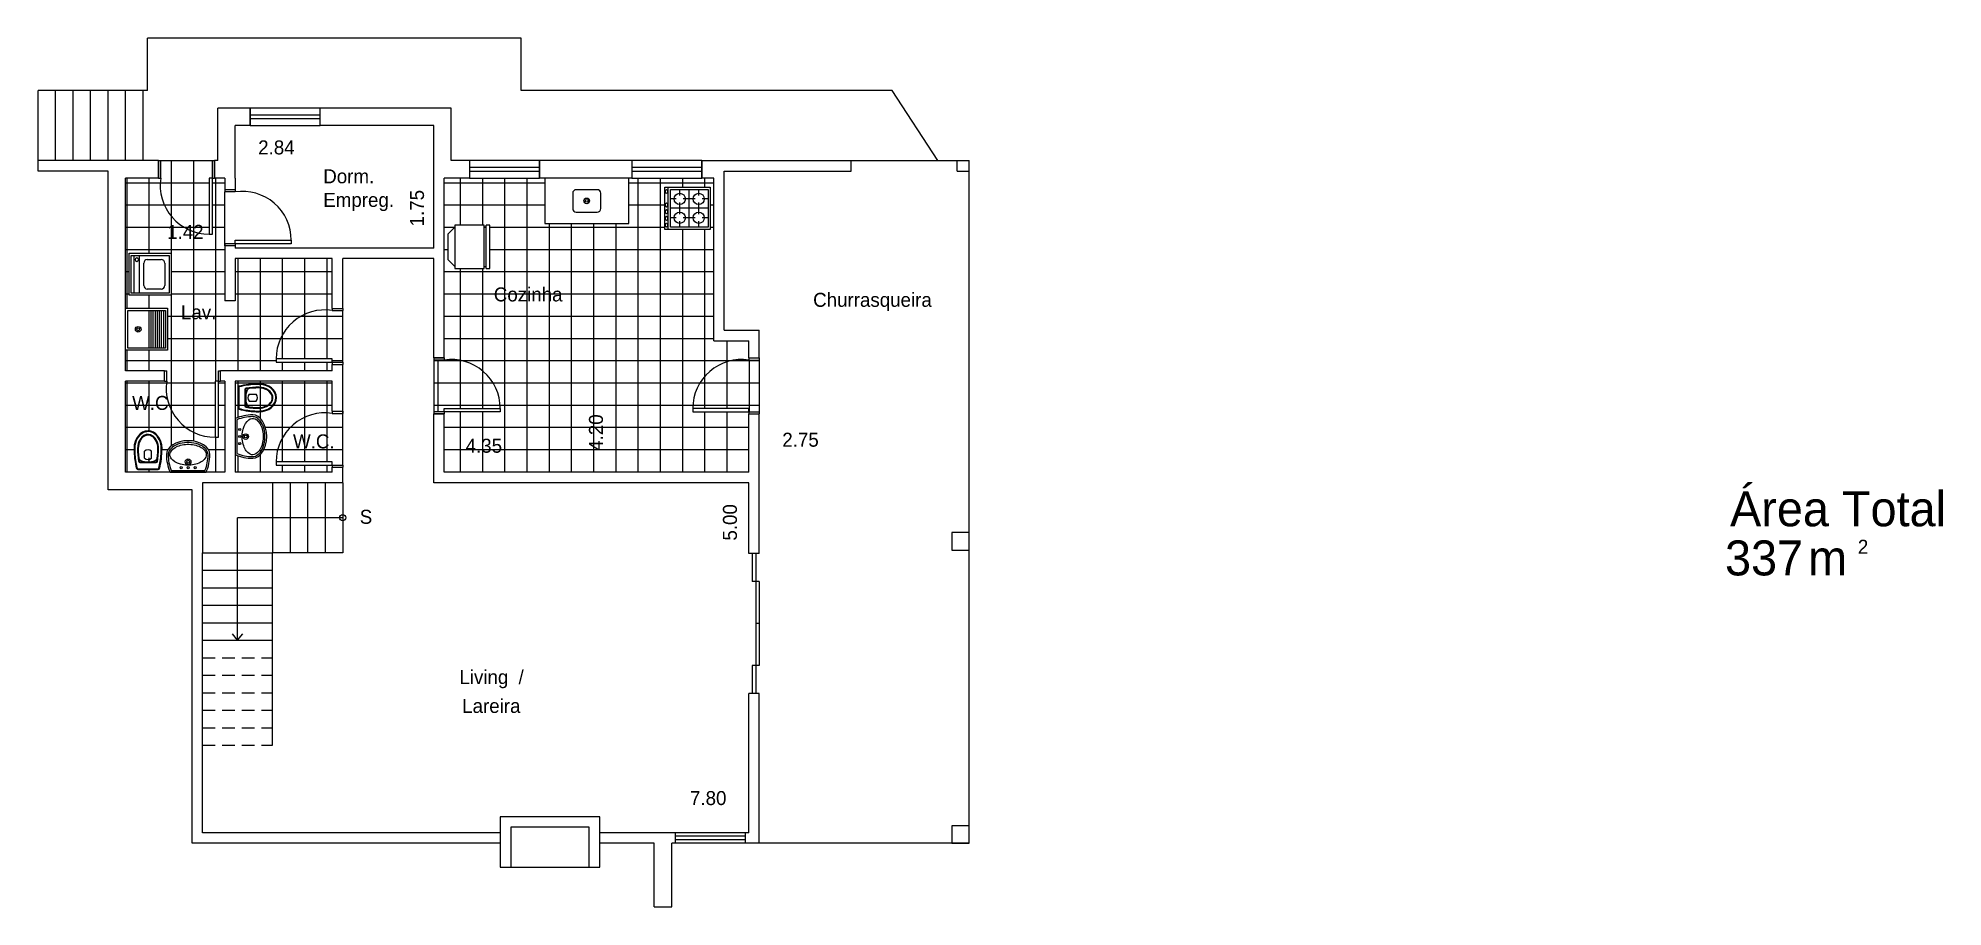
# Model space of a CAD drawing. Extents: x 3.5 to 37.8, y 0.9 to 50.5.
# Drawn here: x 10.63 to 37.84, y 0.91 to 13.32 of the extents above; entities that cross this region are included whole.
import ezdxf

# ---------------------------------------------------------------- set-up
doc = ezdxf.new("R2010")
doc.units = 0
doc.linetypes.add('ACAD_ISO02W100', pattern=[15, 12, -3])
doc.layers.get('0').update_dxf_attribs({"linetype": 'CONTINUOUS'})
doc.layers.get('DEFPOINTS').update_dxf_attribs({"linetype": 'CONTINUOUS'})
for name, color, linetype in [('BLOCO', 5, 'CONTINUOUS'), ('BLOCOS', 5, 'CONTINUOUS'), ('CINZA', 8, 'CONTINUOUS'), ('HACHURA', 1, 'CONTINUOUS'), ('PAREDE', 7, 'CONTINUOUS'), ('PONTILHADO', 8, 'ACAD_ISO02W100')]:
    doc.layers.add(name, color=color, linetype=linetype)
doc.styles.add('PADRÃO', font='', dxfattribs={"height": 0.2})
doc.styles.get('PADRÃO').set_extended_font_data('AvantGarde Bk BT')
doc.dimstyles.new('PADRÃOS', dxfattribs={"dimtxt": 0.15, "dimasz": 0.1, "dimexe": 1.25, "dimexo": 0.625, "dimgap": 0.1, "dimtad": 0, "dimjust": 1, "dimzin": 1, "dimdsep": 46, "dimtxsty": 'PADRÃO', "dimcen": 2.5, "dimse1": 1, "dimse2": 1, "dimsd1": 1, "dimsd2": 1, "dimclrt": 1, "dimadec": 0, "dimazin": 0, "dimtfac": 1, "dimtdec": 4, "dimtmove": 0, "dimatfit": 3, "dimfxl": 1, "dimtolj": 1, "dimtzin": 0, "dimarcsym": 0})
pattern_1 = [(0, (-127.4796203888579, -120.5127404363154), (0, 0.3175), []), (90, (-127.4796203888579, -120.5127404363154), (-0.3175, 1.944062586693024e-17), [])]

msp = doc.modelspace()

# ---------------------------------------------------------------- texts
at = {"layer": 'HACHURA', "ltscale": 0.015, "style": 'PADRÃO'}
for s, p in [('Dorm.', (14.70607592898752, 11.24188522543797)), ('Empreg.', (14.70607592898752, 10.90465995071266)), ('Cozinha', (17.14170753391996, 9.554870797021763)), ('Churrasqueira', (21.70260481702663, 9.477706201743345)), ('Lav.', (12.67368570629885, 9.29985697274465)), ('W.C.', (11.97581167010266, 8.0051715588436)), ('W.C.', (14.27394791598768, 7.455910973680162)), ('S', (15.22711320573866, 6.378665368071225)), ('Living', (16.65065256277371, 4.089862057691406)), ('/', (17.49526665291582, 4.089862057691406)), ('Lareira', (16.68993692759189, 3.677916662766052))]:
    msp.add_text(s, height=0.2, dxfattribs=at).set_placement(p)

# ---------------------------------------------------------------- blocks, each defined once
blk = doc.blocks.new('J1')
at = {"layer": 'BLOCO'}
for p, q in [((0, 0.25), (0, 0)), ((1, 0.25), (0, 0.25)), ((1, 0.1500000000000057), (0, 0.1500000000000057)), ((0, 0.09999999999999432), (1, 0.09999999999999432)), ((0, 0), (1, 0)), ((1, 0), (1, 0.25))]:
    blk.add_line(p, q, dxfattribs=at)
blk = doc.blocks.new('P80E25')
at = {"layer": 'BLOCO', "ltscale": 0.015}
for p, q in [((0.03000000000000114, 0.25), (0, 0.25)), ((0, 0.25), (0, 0)), ((0.8000000000000114, 2.842170943040401e-14), (0, 0)), ((0.03000000000000114, 0.25), (0.03000000000000114, 0)), ((0.8000000000000114, 0.2500000000000284), (0.7700000000000102, 0.2500000000000284)), ((0.7700000000000102, 0.25), (0.7700000000000102, 2.842170943040401e-14)), ((0.8000000000000114, 0.25), (0.8000000000000114, 2.842170943040401e-14))]:
    blk.add_line(p, q, dxfattribs=at)
at = {"layer": 'BLOCO'}
blk.add_lwpolyline([(0.03000000000000114, 0.25), (0.0800000000000125, 0.25), (0.0800000000000125, 1.050000000000011), (0.03000000000000114, 1.050000000000011)], close=True, dxfattribs=at)
at = {"layer": 'BLOCO', "ltscale": 0.015}
blk.add_arc((0.0800000000000125, 0.3524375000000077), 0.6975625000000036, 351.555539587714, 90.00000000000041, dxfattribs=at)
blk = doc.blocks.new('P80D15')
at = {"layer": 'BLOCO', "ltscale": 0.015}
for p, q in [((0, 0.1500000000000057), (0, 0)), ((0, 0.1500000000000341), (0.03000000000000114, 0.1500000000000341)), ((0, 2.842170943040401e-14), (0.03000000000000114, 0)), ((0.03000000000000114, 0.1500000000000057), (0.03000000000000114, 0)), ((0.7700000000000102, 0.1500000000000057), (0.7700000000000102, 0)), ((0.7700000000000102, 0.1500000000000057), (0.8000000000000114, 0.1500000000000057)), ((0.7699999999999818, 0), (0.8000000000000114, 0)), ((0.8000000000000114, 0.1500000000000057), (0.8000000000000114, 0))]:
    blk.add_line(p, q, dxfattribs=at)
at = {"layer": 'BLOCO'}
blk.add_lwpolyline([(0.7700000000000102, 0.1500000000000057), (0.7199999999999989, 0.1500000000000057), (0.7199999999999989, 0.950000000000017), (0.7700000000000102, 0.950000000000017)], close=True, dxfattribs=at)
at = {"layer": 'BLOCO', "ltscale": 0.015}
blk.add_arc((0.7199999999999989, 0.2524375000000134), 0.6975625000000036, 89.99999999999959, 188.444460412286, dxfattribs=at)
blk = doc.blocks.new('P80E15')
at = {"layer": 'BLOCO', "ltscale": 0.015}
for p, q in [((0.03000000000000114, 0.1500000000000057), (0, 0.1500000000000057)), ((0, 0.1500000000000057), (0, 0)), ((0.03000000000000114, 2.842170943040401e-14), (0, 0)), ((0.03000000000000114, 0.1500000000000057), (0.03000000000000114, 0)), ((0.8000000000000114, 0.1500000000000341), (0.7700000000000102, 0.1500000000000341)), ((0.7700000000000102, 0.1500000000000057), (0.7700000000000102, 0)), ((0.8000000000000114, 2.842170943040401e-14), (0.7700000000000102, 5.684341886080801e-14)), ((0.8000000000000114, 0.1500000000000057), (0.8000000000000114, 0))]:
    blk.add_line(p, q, dxfattribs=at)
at = {"layer": 'BLOCO'}
blk.add_lwpolyline([(0.03000000000000114, 0.1500000000000057), (0.0800000000000125, 0.1500000000000057), (0.0800000000000125, 0.950000000000017), (0.03000000000000114, 0.950000000000017)], close=True, dxfattribs=at)
at = {"layer": 'BLOCO', "ltscale": 0.015}
blk.add_arc((0.0800000000000125, 0.2524375000000134), 0.6975625000000036, 351.555539587714, 90.00000000000041, dxfattribs=at)
blk = doc.blocks.new('VASOSAN')
at = {"layer": 'BLOCOS'}
for p, q in [((-0.04999870165021036, 0.1999637913173729), (-0.04999870165021036, 0.300036208682684)), ((0.05000129834978395, 0.2000000000000171), (0.05000129834978395, 0.3000000000000398)), ((-0.1449592708755176, 0.04000000000002046), (0.1449618675667352, 0.04000000000002046)), ((-0.144958964094414, 0.05000000000001137), (0.144958964094414, 0.05000000000001137)), ((-0.1156907586723577, 0.1400000000000148), (0.1156608751354042, 0.1400000000000148)), ((-0.1156899891503542, 0.1500000000000057), (0.1156563640565906, 0.1500000000000057))]:
    blk.add_line(p, q, dxfattribs=at)
for centre, radius, start, end in [((-1.681254687468936e-05, 0.2500000000000284), 0.07072348561596478, 44.98962509969003, 134.9688828081831), ((-0.1449592708755176, 0.06000000000784667), 0.02, 195.5363314444965, 269.9999999879495), ((-0.1449589640944282, 0.0600000000000307), 0.01, 195.5346797106506, 270), ((-0.1156907586724003, 0.1599999999999966), 0.02, 189.3867869031125, 270.0000000001221), ((-0.1156899891503826, 0.1599999999999113), 0.01, 189.3843767903272, 270.0000000002443), ((-1.681254687468936e-05, 0.2500000000000284), 0.07072348561596478, 225.0311171918169, 315.01037490031), ((0.1156563640566048, 0.1599999999999397), 0.01, 269.9999999999185, 350.5758748885445), ((0.1156608751354185, 0.1600000000000534), 0.02, 269.9999999999593, 350.5771305827586), ((0.1449589640941156, 0.06000000000059913), 0.01, 270.0000000017912, 344.483103753554), ((0.1449618675666784, 0.06000000000008754), 0.02, 270.0000000001221, 344.463668535786)]:
    blk.add_arc(centre, radius, start, end, dxfattribs=at)
for centre, major_axis, ratio, start_param, end_param in [((1.298349786793551e-06, 0.3400000000000034), (0, 0.25), 0.8000000000000114, 4.71238898038469, 7.853981633974483), ((1.298349786793551e-06, 0.3400000000000034), (0, 0.5), 0.4000000000000057, 1.570796326794897, 2.178171401941273), ((1.298349786793551e-06, 0.3400000000000034), (0, 0.5), 0.4000000000000057, 4.10501390519934, 4.71238898038469), ((3.162615456631102e-06, 0.2000000000000171), (-0.1315416254084454, 0), 0.380107846735427, 0, 3.141592653589793)]:
    blk.add_ellipse(centre, major_axis=major_axis, ratio=ratio, start_param=start_param, end_param=end_param, dxfattribs=at)
for points, knots in [([(0.1900012983497845, 0.3400000000000034), (0.1900012983497845, 0.3848761319792686), (0.1797393390216371, 0.4296688513161939), (0.1275724019719462, 0.5345347987748141), (0.06728061332151469, 0.5774883381547511), (-0.05557463358574921, 0.5822833263597715), (-0.1176873313140447, 0.5442092108278018), (-0.1772271428546759, 0.4396819034496957), (-0.1899987016502109, 0.3899119131999385), (-0.1899987016502109, 0.3400000000000034)], [4.71238898038469, 4.71238898038469, 4.71238898038469, 4.71238898038469, 5.268704666077937, 5.268704666077937, 6.251971787216637, 6.251971787216637, 7.235238908355337, 7.235238908355337, 7.853981633974483, 7.853981633974483, 7.853981633974483, 7.853981633974483]), ([(-0.1899987016502109, 0.3400000000000034), (-0.1899987016502109, 0.2628456380244302), (-0.1826597402104682, 0.1857481592563204), (-0.1646350625580055, 0.0962993025843275), (-0.1598779088782436, 0.07633152029333701), (-0.1545936493339752, 0.05732178411361133)], [1.570796326794897, 1.570796326794897, 1.570796326794897, 1.570796326794897, 2.037455774227855, 2.037455774227855, 2.178171373096618, 2.178171373096618, 2.178171373096618, 2.178171373096618]), ([(0.1500012983497925, 0.3400000000000034), (0.1500012983497925, 0.3788440209133057), (0.1410350669412708, 0.4175642631073231), (0.09785548235792874, 0.5046356523495774), (0.05186252916044509, 0.5365242863162791), (-0.035906470330346, 0.5428969122828846), (-0.08268716521656927, 0.5186239494114204), (-0.136675398657502, 0.4336095243094746), (-0.1499987016502189, 0.3869668551708401), (-0.1499987016502189, 0.3400000000000034)], [4.71238898038469, 4.71238898038469, 4.71238898038469, 4.71238898038469, 5.267303564860582, 5.267303564860582, 6.225165062483076, 6.225165062483076, 7.18302656010557, 7.18302656010557, 7.853981633974483, 7.853981633974483, 7.853981633974483, 7.853981633974483]), ([(0.1400012983497874, 0.3400000000000034), (0.1400012983497874, 0.3772837390730786), (0.1313244408788421, 0.4146147677288923), (0.08614040026922964, 0.5057958350239744), (0.03502463044166859, 0.5349710805647021), (-0.04931088296146413, 0.5246485128546965), (-0.08846614740087944, 0.4978919085569657), (-0.1301770436703151, 0.4186244413023701), (-0.139998701650228, 0.3793231752999873), (-0.139998701650228, 0.3400000000000034)], [4.71238898038469, 4.71238898038469, 4.71238898038469, 4.71238898038469, 5.266984672173268, 5.266984672173268, 6.376176055750425, 6.376176055750425, 7.268653195712185, 7.268653195712185, 7.853981633974483, 7.853981633974483, 7.853981633974483, 7.853981633974483]), ([(0.1255213970934932, 0.158362586435743), (0.1304959230626253, 0.1883329397418549), (0.1342856674288981, 0.2197754344096836), (0.1388984311594896, 0.280892952358073), (0.1400012983497874, 0.3104504303007616), (0.1400012983497874, 0.3400000000000034)], [4.319424209334854, 4.319424209334854, 4.319424209334854, 4.319424209334854, 4.526146784234752, 4.526146784234752, 4.71238898038469, 4.71238898038469, 4.71238898038469, 4.71238898038469]), ([(0.1353910129756457, 0.1567256052765629), (0.1406375926198677, 0.1883393074453181), (0.1445703338030171, 0.2215366219332111), (0.1489940345178695, 0.2833246268364178), (0.1500012983497925, 0.3116621455754114), (0.1500012983497925, 0.3400000000000034)], [4.319414935773391, 4.319414935773391, 4.319414935773391, 4.319414935773391, 4.53527739023095, 4.53527739023095, 4.71238898038469, 4.71238898038469, 4.71238898038469, 4.71238898038469]), ([(0.1545944801337669, 0.0573247746568768), (0.1714080019636555, 0.1178830224408784), (0.1827947395838834, 0.188231392050767), (0.1891612343353728, 0.2873542333339003), (0.1900012983497845, 0.3136769834079587), (0.1900012983497845, 0.3400000000000034)], [4.105016649121983, 4.105016649121983, 4.105016649121983, 4.105016649121983, 4.553177186481221, 4.553177186481221, 4.71238898038469, 4.71238898038469, 4.71238898038469, 4.71238898038469])]:
    blk.add_open_spline(points, degree=3, knots=knots, dxfattribs=at)
for points in [[(-0.1499987016502189, 0.3400000000000034), (-0.1499987016502189, 0.2771333061211863), (-0.1449377691834997, 0.2142947379843179), (-0.1354229546785177, 0.1567380311504962)], [(-0.1399987016502138, 0.3400000000000034), (-0.1399987016502138, 0.2776703725988909), (-0.1349701841103865, 0.2153313553609451), (-0.1255561557510418, 0.1583694305881238)]]:
    blk.add_open_spline(points, degree=3, dxfattribs=at)
blk = doc.blocks.new('LAVAT')
at = {"layer": 'BLOCOS'}
for p, q in [((-0.2573623180961135, 0), (0.2573623180960993, 0)), ((-0.2410322495695425, 0.02500000000000568), (0.2410322495695283, 0.02500000000000568))]:
    blk.add_line(p, q, dxfattribs=at)
for centre, radius in [((-0.09999999999999432, 0.06499999999999773), 0.015), ((-2.842170943040401e-14, 0.1500000000000057), 0.04), ((-2.842170943040401e-14, 0.1500000000000057), 0.02), ((0, 0.06499999999999773), 0.015), ((0.09999999999999432, 0.06499999999999773), 0.015)]:
    blk.add_circle(centre, radius, dxfattribs=at)
for centre, radius, start, end in [((0.3099999999999739, 0.25), 0.6200000000000045, 180, 203.779994731564), ((0.3099999999999739, 0.25), 0.5951987399818819, 180.0000000000055, 202.2113997706397), ((-0.3099999999999739, 0.25), 0.5951987399818819, 337.7886002293573, 359.9999999999946), ((-0.3099999999999739, 0.25), 0.6200000000000045, 336.2200052684331, 7.016477563892661e-15)]:
    blk.add_arc(centre, radius, start, end, dxfattribs=at)
blk.add_ellipse((-2.842170943040401e-14, 0.25), major_axis=(0.3100000000000023, 0), ratio=0.645161290322576, start_param=0, end_param=3.141592653589793, dxfattribs=at)
for points, knots in [([(0.2849999999999824, 0.2500000000000284), (0.2849999999999682, 0.300317964642403), (0.2452497040517159, 0.3541887687748044), (0.1008916727811169, 0.4227595909021034), (3.167234224576987e-05, 0.4339558931305021), (-0.1743068501371283, 0.3989778962069579), (-0.2442601782461509, 0.3532994974840165), (-0.2803506487652356, 0.2860131679577762), (-0.2851229441039038, 0.2679846562883483), (-0.285198739981908, 0.2499999999999716)], [0, 0, 0, 0, 0.9361481793933827, 0.9361481793933827, 1.872296358786765, 1.872296358786765, 2.808444538180148, 2.808444538180148, 3.13938546545754, 3.13938546545754, 3.13938546545754, 3.13938546545754]), ([(0.2599999999999625, 0.2500000000000284), (0.2599999999999625, 0.2784978981889878), (0.242078010852012, 0.3126567214920613), (0.1643569005752425, 0.3704649949829673), (0.1030052039381815, 0.3920693254798095), (-0.02877373062847255, 0.4037223597623836), (-0.0976825814684048, 0.3936467971219031), (-0.2034406750199054, 0.3477822861136133), (-0.2396263539294523, 0.3143366745038918), (-0.2661732608932681, 0.2526194074667387), (-0.2627272874450739, 0.2240541362115209), (-0.2158391141528142, 0.162032776211305), (-0.168127663237712, 0.1314918993692231), (-0.04805875393354597, 0.09792981637818343), (0.02266607553652022, 0.095757041570522), (0.1477154277714732, 0.1225128520000851), (0.2007272141554637, 0.1503951910720218), (0.2508407150234859, 0.2045307616155014), (0.2599999999999767, 0.2286312563089723), (0.2599999999999625, 0.2500000000000284)], [0, 0, 0, 0, 0.718091798041799, 0.718091798041799, 1.436183596083598, 1.436183596083598, 2.154275394125397, 2.154275394125397, 2.872367192167196, 2.872367192167196, 3.590458990208995, 3.590458990208995, 4.308550788250794, 4.308550788250794, 5.026642586292593, 5.026642586292593, 5.744734384334392, 5.744734384334392, 6.283185307179586, 6.283185307179586, 6.283185307179586, 6.283185307179586])]:
    blk.add_open_spline(points, degree=3, knots=knots, dxfattribs=at)
blk = doc.blocks.new('FOGÃO4B')
at = {"layer": 'BLOCOS'}
for p, q in [((-0.2999999999999972, 0.700000000000017), (0.2999999999999972, 0.700000000000017)), ((-0.2999999999999972, 0.05000000000001137), (-0.2999999999999829, 0.700000000000017)), ((-0.2999999999999972, 0.6500000000000057), (0.2999999999999972, 0.6500000000000057)), ((-0.2700000000000244, 0.620000000000033), (0.2700000000000102, 0.620000000000033)), ((-0.2699999999999818, 0.0800000000000125), (-0.2700000000000244, 0.620000000000033)), ((-0.1350000000000051, 0.5350000000000534), (-0.1350000000000193, 0.620000000000033)), ((2.842170943040401e-14, 0.0800000000000125), (-1.4210854715202e-14, 0.620000000000033)), ((0.1350000000000051, 0.5350000000000534), (0.1349999999999909, 0.620000000000033)), ((0.2700000000000102, 0.620000000000033), (0.269999999999996, 0.07999999999995566)), ((0.2999999999999972, 0.700000000000017), (0.2999999999999972, 0.05000000000001137)), ((-0.2700000000000244, 0.4850000000000421), (-0.1850000000000023, 0.4850000000000421)), ((-0.2700000000000244, 0.3500000000000512), (0.2700000000000102, 0.3500000000000512)), ((-0.1349999999999909, 0.2650000000000716), (-0.1350000000000051, 0.4350000000000307)), ((-0.08500000000000796, 0.4850000000000421), (0.08500000000000796, 0.4850000000000421)), ((0.1350000000000051, 0.2650000000000716), (0.1350000000000051, 0.4350000000000307)), ((0.1850000000000023, 0.4850000000000421), (0.2700000000000102, 0.4850000000000421)), ((0.2999999999999972, 0.05000000000001137), (-0.2999999999999972, 0.05000000000001137)), ((-0.2700000000000244, 0.2150000000000603), (-0.1850000000000023, 0.2150000000000603)), ((0.269999999999996, 0.07999999999995566), (-0.2699999999999818, 0.0800000000000125)), ((-0.1349999999999767, 0.0800000000000125), (-0.1349999999999767, 0.1650000000000489)), ((-0.08500000000000796, 0.2150000000000603), (0.08500000000000796, 0.2150000000000603)), ((0.1350000000000335, 0.0800000000000125), (0.1350000000000193, 0.1650000000000489)), ((0.1850000000000023, 0.2150000000000603), (0.2700000000000102, 0.2150000000000603))]:
    blk.add_line(p, q, dxfattribs=at)
for centre in [(-0.1350000000000051, 0.4850000000000421), (0.1350000000000051, 0.4850000000000421), (-0.1350000000000051, 0.2150000000000603), (0.1350000000000051, 0.2150000000000603)]:
    blk.add_circle(centre, 0.08, dxfattribs=at)
for centre in [(-0.2399999999999949, 0.6750000000000114), (-0.1439999999999912, 0.6750000000000114), (-0.04800000000000182, 0.6750000000000114), (0.04800000000000182, 0.6750000000000114), (0.2400000000000091, 0.6750000000000114)]:
    blk.add_ellipse(centre, major_axis=(-0.03000000000000114, 0), ratio=0.499999999999981, dxfattribs=at)
blk = doc.blocks.new('GELAD')
at = {"layer": 'BLOCOS'}
for p, q in [((0.3100000000000023, 0.6499999999999773), (-0.3100000000000023, 0.6499999999999773)), ((-0.3100000000000023, 0.6499999999999773), (-0.3100000000000023, 0.5999999999999659)), ((0.3100000000000023, 0.5999999999999659), (-0.3100000000000023, 0.5999999999999659)), ((0.3100000000000023, 0.5699999999999648), (-0.3100000000000023, 0.5699999999999648)), ((-0.3100000000000023, 0.5699999999999648), (-0.3100000000000023, 0.1499999999999773)), ((-0.2800000000000011, 0.5999999999999659), (-0.2799999999999869, 0.5699999999999932)), ((0.2800000000000153, 0.5699999999999932), (0.2800000000000011, 0.5999999999999659)), ((0.3100000000000165, 0.5999999999999659), (0.3100000000000023, 0.6499999999999773)), ((0.3100000000000023, 0.1499999999999773), (0.3100000000000165, 0.5699999999999648)), ((-0.3100000000000023, 0.1499999999999773), (0.3100000000000023, 0.1499999999999773)), ((-0.1800000000000068, 0.05000000000001137), (-0.2800000000000011, 0.1500000000000057)), ((-0.1800000000000068, 0.05000000000001137), (0.1800000000000068, 0.04999999999998295)), ((0.1800000000000068, 0.04999999999998295), (0.2800000000000011, 0.1499999999999773))]:
    blk.add_line(p, q, dxfattribs=at)
blk = doc.blocks.new('PIA')
at = {"layer": 'BLOCOS'}
blk.add_lwpolyline([(-0.6000000000000085, 0), (0.5999999999999943, 0), (0.5999999999999943, 0.6500000000000057), (-0.6000000000000085, 0.6500000000000057)], close=True, dxfattribs=at)
blk.add_lwpolyline([(-0.1500000000000199, 0.1649999999999352), (0.1500000000000057, 0.1649999999999636, 0.414213562373095), (0.2000000000000028, 0.214999999999975), (0.2000000000000028, 0.4349999999999454, 0.414213562373095), (0.1500000000000057, 0.4849999999999568), (-0.1500000000000057, 0.4849999999999852, 0.4142135623731188), (-0.2000000000000028, 0.4349999999999739), (-0.2000000000000171, 0.2149999999999466, 0.4142135623730711)], format="xyb", close=True, dxfattribs=at)
for radius in [0.04, 0.02]:
    blk.add_circle((0, 0.3249999999999886), radius, dxfattribs=at)
blk = doc.blocks.new('TANQUE')
at = {"layer": 'BLOCOS'}
for p, q in [((-0.2999999999999972, 0.5999999999999943), (0.2999999999999972, 0.5999999999999943)), ((-0.2999999999999972, 0), (-0.2999999999999972, 0.5999999999999943)), ((-0.2700000000000244, 0.5700000000000216), (0.2700000000000102, 0.5700000000000216)), ((-0.2699999999999818, 0.03000000000000114), (-0.2700000000000244, 0.5700000000000216)), ((0.2700000000000102, 0.5700000000000216), (0.269999999999996, 0.02999999999994429)), ((0.2999999999999972, 0.5999999999999943), (0.2999999999999972, 0)), ((-0.2700000000000244, 0.5400000000000205), (0.2700000000000102, 0.5400000000000205)), ((-0.2700000000000244, 0.5100000000000193), (0.2700000000000102, 0.5100000000000193)), ((-0.2700000000000244, 0.4800000000000182), (0.2700000000000102, 0.4800000000000182)), ((-0.2700000000000244, 0.4500000000000171), (0.2700000000000102, 0.4500000000000171)), ((-0.2700000000000244, 0.4200000000000159), (0.2700000000000102, 0.4200000000000159)), ((-0.2700000000000244, 0.3900000000000148), (0.2700000000000102, 0.3900000000000148)), ((-0.2700000000000244, 0.3600000000000136), (0.2700000000000102, 0.3600000000000136)), ((-0.2700000000000244, 0.3300000000000125), (0.2700000000000102, 0.3300000000000125)), ((0.2999999999999972, 0), (-0.2999999999999972, 0)), ((0.269999999999996, 0.02999999999994429), (-0.2699999999999818, 0.03000000000000114))]:
    blk.add_line(p, q, dxfattribs=at)
for radius in [0.04, 0.02]:
    blk.add_circle((1.4210854715202e-14, 0.1800000000000068), radius, dxfattribs=at)
blk = doc.blocks.new('MÁQUINA')
at = {"layer": 'BLOCOS'}
for p, q in [((-0.2999999999999972, 0.6500000000000057), (0.2999999999999972, 0.6500000000000057)), ((-0.2999999999999972, 0.05000000000001137), (-0.2999999999999972, 0.6500000000000057)), ((-0.2700000000000244, 0.620000000000033), (0.2700000000000102, 0.620000000000033)), ((-0.2699999999999818, 0.0800000000000125), (-0.2700000000000244, 0.620000000000033)), ((-0.160000000000025, 0.5600000000000023), (0.1600000000000108, 0.5600000000000023)), ((0.2700000000000102, 0.620000000000033), (0.269999999999996, 0.07999999999995566)), ((0.2999999999999972, 0.6500000000000057), (0.2999999999999972, 0.05000000000001137)), ((-0.210000000000008, 0.3100000000000023), (-0.2100000000000222, 0.5099999999999909)), ((0.210000000000008, 0.5099999999999909), (0.2099999999999795, 0.3099999999999739)), ((0.2999999999999972, 0.05000000000001137), (-0.2999999999999972, 0.05000000000001137)), ((0.2700000000000102, 0.1999999999999602), (-0.2699999999999676, 0.2000000000000171)), ((0.269999999999996, 0.1199999999999477), (-0.2699999999999818, 0.1200000000000045)), ((0.269999999999996, 0.07999999999995566), (-0.2699999999999818, 0.0800000000000125)), ((0.1599999999999824, 0.2599999999999625), (-0.1600000000000108, 0.2599999999999909))]:
    blk.add_line(p, q, dxfattribs=at)
for centre, start, end in [((-0.160000000000025, 0.5099999999999909), 90, 180.0000000000045), ((0.1600000000000108, 0.5099999999999909), 359.9999999999985, 90.00000000000375), ((-0.1600000000000108, 0.3100000000000023), 180.0000000000057, 269.9999999999924), ((0.1599999999999824, 0.3099999999999739), 269.999999999994, 359.9999999999981)]:
    blk.add_arc(centre, 0.05, start, end, dxfattribs=at)
blk.add_ellipse((-0.2079155801208259, 0.1609604888554372), major_axis=(-0.03006968374842245, 0), ratio=0.7169811713374736, dxfattribs=at)
blk = doc.blocks.new('*D54')
at = {"layer": 'DEFPOINTS', "color": 0, "linetype": 'ByBlock', "ltscale": 0.015}
for p in [(140.9276572390134, 132.578398257601), (143.7628801300192, 132.578398257601), (143.7628801300192, 132.2657450477811)]:
    blk.add_point(p, dxfattribs=at)
at = {"color": 1, "linetype": 'ByBlock', "ltscale": 0.015, "insert": (141.5165995467057, 132.2657450477811), "char_height": 0.2, "attachment_point": 5, "style": 'PADRÃO'}
blk.add_mtext('\\A1;2.84', dxfattribs=at)
blk = doc.blocks.new('*D55')
at = {"layer": 'DEFPOINTS', "color": 0, "linetype": 'ByBlock', "ltscale": 0.015}
for p in [(143.5256787153746, 132.578398257601), (143.7628801300192, 132.578398257601), (143.7628801300192, 130.8283982576009)]:
    blk.add_point(p, dxfattribs=at)
at = {"color": 1, "linetype": 'ByBlock', "ltscale": 0.015, "insert": (143.5256787153746, 131.3997581477108), "char_height": 0.2, "attachment_point": 5, "rotation": 90, "style": 'PADRÃO'}
blk.add_mtext('\\A1;1.75', dxfattribs=at)
blk = doc.blocks.new('*D56')
at = {"layer": 'DEFPOINTS', "color": 0, "linetype": 'ByBlock', "ltscale": 0.015}
for p in [(139.3628801300192, 131.828398257601), (139.3628801300192, 131.061246237482), (140.7776572390134, 130.078398257601)]:
    blk.add_point(p, dxfattribs=at)
at = {"color": 1, "linetype": 'ByBlock', "ltscale": 0.015, "insert": (140.2170116346178, 131.061246237482), "char_height": 0.2, "attachment_point": 5, "style": 'PADRÃO'}
blk.add_mtext('\\A1;1.42', dxfattribs=at)
blk = doc.blocks.new('*D57')
at = {"layer": 'DEFPOINTS', "color": 0, "linetype": 'ByBlock', "ltscale": 0.015}
for p in [(148.2628801300192, 128.0050553745155), (143.9128801300192, 127.6283982576009), (148.2628801300192, 127.6283982576009)]:
    blk.add_point(p, dxfattribs=at)
at = {"color": 1, "linetype": 'ByBlock', "ltscale": 0.015, "insert": (144.4791576025466, 128.0050553745155), "char_height": 0.2, "attachment_point": 5, "style": 'PADRÃO'}
blk.add_mtext('\\A1;4.35', dxfattribs=at)
blk = doc.blocks.new('*D58')
at = {"layer": 'DEFPOINTS', "color": 0, "linetype": 'ByBlock', "ltscale": 0.015}
for p in [(143.9128801300192, 131.8283982576009), (146.081847045613, 131.8283982576009), (143.9128801300192, 127.6283982576009)]:
    blk.add_point(p, dxfattribs=at)
at = {"color": 1, "linetype": 'ByBlock', "ltscale": 0.015, "insert": (146.081847045613, 128.194538367491), "char_height": 0.2, "attachment_point": 5, "rotation": 90, "style": 'PADRÃO'}
blk.add_mtext('\\A1;4.20', dxfattribs=at)
blk = doc.blocks.new('*D59')
at = {"layer": 'DEFPOINTS', "color": 0, "linetype": 'ByBlock', "ltscale": 0.015}
for p in [(148.4128801300192, 128.4606342316398), (151.1628801300192, 128.0913885957348), (151.1628801300192, 126.7669432497878)]:
    blk.add_point(p, dxfattribs=at)
at = {"color": 1, "linetype": 'ByBlock', "ltscale": 0.015, "insert": (149.0020971629862, 128.0913885957348), "char_height": 0.2, "attachment_point": 5, "style": 'PADRÃO'}
blk.add_mtext('\\A1;2.75', dxfattribs=at)
blk = doc.blocks.new('*D60')
at = {"layer": 'DEFPOINTS', "color": 0, "linetype": 'ByBlock', "ltscale": 0.015}
for p in [(148.2628801300192, 127.4783982576009), (147.9953568759467, 122.4783982576009), (148.2096082704446, 122.4783982576009)]:
    blk.add_point(p, dxfattribs=at)
at = {"color": 1, "linetype": 'ByBlock', "ltscale": 0.015, "insert": (147.9953568759467, 126.9119834224361), "char_height": 0.2, "attachment_point": 5, "rotation": 90, "style": 'PADRÃO'}
blk.add_mtext('\\A1;5.00', dxfattribs=at)
blk = doc.blocks.new('*D61')
at = {"layer": 'DEFPOINTS', "color": 0, "linetype": 'ByBlock', "ltscale": 0.015}
for p in [(140.4628801300191, 122.9733103994457), (140.4628801300191, 122.4783982576009), (148.2628801300192, 122.4783982576009)]:
    blk.add_point(p, dxfattribs=at)
at = {"color": 1, "linetype": 'ByBlock', "ltscale": 0.015, "insert": (147.6836905695796, 122.9733103994457), "char_height": 0.2, "attachment_point": 5, "style": 'PADRÃO'}
blk.add_mtext('\\A1;7.80', dxfattribs=at)
blk = doc.blocks.new('BOLA')
at = {"layer": 'PAREDE', "ltscale": 0.015}
blk.add_circle((0, 0), 0.04372254359887506, dxfattribs=at)
blk = doc.blocks.new('SETA')
at = {"layer": 'PAREDE', "ltscale": 0.015}
for q in [(-0.07329951123824685, -0.09103539160554419), (0.07329951123824685, -0.09103539160554419)]:
    blk.add_line((0, 0), q, dxfattribs=at)
blk = doc.blocks.new('AREA')
at = {"layer": 'HACHURA', "ltscale": 0.1, "style": 'PADRÃO'}
for s, p in [('Área Total', (-2.498118662321986, 0.432649720527877)), ('m', (-1.383981738905476, -0.2692598737472736))]:
    blk.add_text(s, height=0.5, dxfattribs=at).set_placement(p)
at = {"layer": 'HACHURA', "ltscale": 0.015, "style": 'PADRÃO'}
blk.add_text('2', height=0.2, dxfattribs=at).set_placement((-0.6730096243244077, 0.03971876221811499))
blk.add_attdef('100', (-2.57025748884891, -0.2692836984217877), '', height=0.5, dxfattribs=at)

# ---------------------------------------------------------------- dimensions: what is measured, and where the dimension line sits
at = {"layer": 'HACHURA', "ltscale": 0.015}
dim = msp.add_linear_dim(base=(16.28325974116125, 11.75300461146561), p1=(13.4480368501555, 12.06565782128554), p2=(16.28325974116125, 12.06565782128554), dimstyle='PADRÃOS', dxfattribs=at)
dim.commit()
dim.dimension.update_dxf_attribs({"geometry": '*D54', "text_midpoint": (14.03697915784782, 11.75300461146561), "dimtype": 160, "insert": (-127.4796203888579, -120.5127404363154)})
for base, p1, p2, picture, middle in [((16.0460583265167, 12.06565782128554), (16.28325974116125, 10.31565782128548), (16.28325974116125, 12.06565782128554), '*D55', (16.0460583265167, 10.88701771139536)), ((18.60222665675509, 11.31565782128548), (16.43325974116125, 7.115657821285495), (16.43325974116125, 11.31565782128548), '*D58', (18.60222665675509, 7.681797931175609)), ((20.51573648708877, 1.965657821285504), (20.78325974116125, 6.96565782128549), (20.72998788158669, 1.965657821285504), '*D60', (20.51573648708877, 6.399242986120655))]:
    dim = msp.add_linear_dim(base=base, p1=p1, p2=p2, angle=90, dimstyle='PADRÃOS', dxfattribs=at)
    dim.commit()
    dim.dimension.update_dxf_attribs({"geometry": picture, "text_midpoint": middle, "insert": (-127.4796203888579, -120.5127404363154)})
for base, p1, p2, picture, middle in [((11.88325974116124, 10.5485058011666), (13.29803685015547, 9.565657821285598), (11.88325974116124, 11.3156578212856), '*D56', (12.73739124575987, 10.5485058011666)), ((23.68325974116125, 7.578648159419359), (20.93325974116128, 7.94789379532439), (23.68325974116125, 6.254202813472418), '*D59', (21.52247677412832, 7.578648159419359)), ((20.78325974116127, 7.492314938200096), (16.43325974116125, 7.115657821285495), (20.78325974116127, 7.115657821285524), '*D57', (16.99953721368873, 7.492314938200096)), ((12.98325974116121, 2.460569963130226), (20.78325974116125, 1.96565782128549), (12.98325974116121, 1.965657821285447), '*D61', (20.20407018072167, 2.460569963130226))]:
    dim = msp.add_linear_dim(base=base, p1=p1, p2=p2, dimstyle='PADRÃOS', dxfattribs=at)
    dim.commit()
    dim.dimension.update_dxf_attribs({"geometry": picture, "text_midpoint": middle, "insert": (-127.4796203888579, -120.5127404363154)})

# ---------------------------------------------------------------- hatches: boundary and pattern name
at = {"layer": 'HACHURA', "ltscale": 0.015}
h = msp.add_hatch(dxfattribs=at)
h.set_pattern_fill('NET', color=256, scale=0.1, style=0)
h.set_pattern_definition(pattern_1)
h.paths.add_polyline_path([(14.83325974116123, 9.426155251139235), (14.83325974116123, 9.456155251139265), (14.83325974116123, 10.16565782128556), (13.44803685015545, 10.16565782128556), (13.44803685015545, 9.565657821285598), (13.2980368501555, 9.56565782128554), (13.29803685015553, 10.34924046415877), (13.29803685015553, 11.11924046415881), (13.29803685015555, 11.14924046415878), (13.2980368501555, 11.31565782128554), (13.15429034573056, 11.31565782128554), (13.12429034573056, 11.31565782128554), (13.1242903457305, 10.51565782128553), (13.07429034573052, 10.51565782128553, -0.4580704259902269), (12.38429034573052, 11.31565782128554), (12.35429034573055, 11.31565782128554), (11.88325974116124, 11.31565782128554), (11.88325974116124, 9.457094960895304), (12.48325974116121, 9.457094960895361), (12.48325974116129, 8.857094960895395), (11.88325974116124, 8.857094960895338), (11.88325974116121, 8.565657821285598), (12.44036969140932, 8.56565782128554), (12.47036969140929, 8.565657821285484), (12.47036969140932, 8.415657821285564, 0.458070425990229), (13.16036969140929, 7.615657821285552), (13.16036969140931, 8.415657821285507), (13.21036969140933, 8.415657821285507), (13.2103696914093, 8.565657821285484), (13.24036969140933, 8.56565782128554), (14.83325974116129, 8.565657821285484), (14.83325974116126, 8.656155251139253), (14.83325974116129, 8.686155251139226), (14.03325974116125, 8.686155251139283), (14.03325974116125, 8.736155251139238, -0.4580704259902144)])
h.paths.add_polyline_path([(12.53325974116125, 9.642241243823563), (11.93325974116128, 9.64224124382362), (11.93325974116125, 10.24224124382359), (12.53325974116125, 10.24224124382359)], flags=16)
edge = h.paths.add_edge_path(flags=0)
edge.add_ellipse((12.04422023001668, 10.15015682394439), major_axis=(-2.882561572517579e-16, 0.03006968374842245), ratio=0.7169811713374736, start_angle=0, end_angle=360)
h.paths.add_polyline_path([(13.07429034573055, 11.31565782128554), (13.12429034573056, 11.31565782128554), (13.12429034573056, 11.56565782128554), (12.38429034573055, 11.56565782128548), (12.38429034573055, 11.31565782128571, 0.4580704259903146), (13.07429034573052, 10.51565782128553)])
h.paths.add_polyline_path([(14.98325974116126, 9.426155251139235), (14.83325974116126, 9.426155251139235, 0.4580704259902287), (14.03325974116125, 8.736155251139238), (14.83325974116126, 8.736155251139238), (14.83325974116126, 8.686155251139226), (14.98325974116126, 8.686155251139226)])
edge = h.paths.add_edge_path()
edge.add_line((14.83325974116129, 8.415657821285507), (13.44803685015539, 8.415657821285564))
edge.add_line((13.44803685015539, 8.415657821285564), (13.44803685015539, 7.881838753054879))
edge.add_arc((13.69803685015536, 7.31447643495467), 0.6199999999999977, 89.99999999999483, 113.7799947314094, ccw=False)
edge.add_ellipse((13.69803685015536, 7.624476434954673), major_axis=(-5.694419545274096e-17, -0.3100000000000023), ratio=0.645161290322576, start_angle=0, end_angle=180, ccw=False)
edge.add_arc((13.69803685015536, 7.934476434954618), 0.6200000000000034, 246.22000526858818, 269.9999999999633, ccw=False)
edge.add_line((13.44803685015536, 7.367114116854466), (13.44803685015533, 7.115657821285552))
edge.add_line((13.44803685015533, 7.115657821285524), (14.83325974116123, 7.115657821285552))
edge.add_line((14.83325974116123, 7.115657821285552), (14.8332597411612, 7.185976444283554))
edge.add_line((14.8332597411612, 7.185976444283554), (14.83325974116126, 7.215976444283584))
edge.add_line((14.83325974116126, 7.215976444283584), (14.03325974116122, 7.215976444283612))
edge.add_line((14.03325974116122, 7.215976444283584), (14.03325974116122, 7.265976444283567))
edge.add_arc((14.73082224116122, 7.265976444283595), 0.6975625000000073, 81.55553958771401, 180, ccw=False)
edge.add_line((14.83325974116123, 7.955976444283593), (14.83325974116123, 7.985976444283594))
edge.add_line((14.83325974116123, 7.985976444283565), (14.83325974116129, 8.415657821285478))
edge = h.paths.add_edge_path()
edge.add_line((12.47036969140932, 8.415657821285507), (12.44036969140932, 8.415657821285507))
edge.add_line((12.44036969140932, 8.415657821285507), (11.88325974116127, 8.41565782128562))
edge.add_line((11.88325974116127, 8.41565782128562), (11.88325974116127, 7.115657821285552))
edge.add_line((11.88325974116127, 7.115657821285581), (12.5185160247225, 7.115657821285552))
edge.add_arc((13.08587834282274, 7.365657821285438), 0.6199999999999974, 179.9999999999856, 203.7799947313988, ccw=False)
edge.add_ellipse((12.77587834282274, 7.365657821285524), major_axis=(0.3100000000000023, 0), ratio=0.645161290322576, start_angle=0, end_angle=180, ccw=False)
edge.add_arc((12.46587834282279, 7.365657821285495), 0.6200000000000034, 336.22000526858943, 359.9999999999632, ccw=False)
edge.add_line((13.03324066092297, 7.115657821285524), (13.29803685015538, 7.115657821285495))
edge.add_line((13.29803685015538, 7.115657821285495), (13.29803685015547, 8.415657821285535))
edge.add_line((13.29803685015547, 8.415657821285564), (13.24036969140933, 8.415657821285564))
edge.add_line((13.24036969140933, 8.415657821285564), (13.21036969140935, 8.415657821285535))
edge.add_line((13.21036969140935, 8.415657821285507), (13.2103696914093, 7.615657821285495))
edge.add_line((13.2103696914093, 7.615657821285495), (13.16036969140931, 7.615657821285495))
edge.add_arc((13.16036969140931, 8.313220321285499), 0.6975625000000012, 171.555539587714, 270, ccw=False)
edge = h.paths.add_edge_path(flags=16)
edge.add_ellipse((12.20311487432942, 7.455657821285556), major_axis=(0, 0.25), ratio=0.8000000000000114, start_angle=270, end_angle=450, ccw=False)
edge.add_ellipse((12.20311487432942, 7.455657821285556), major_axis=(0, 0.5), ratio=0.4000000000000057, start_angle=235.1999716104384, end_angle=270, ccw=False)
edge.add_arc((12.34807544354631, 7.175657821285611), 0.02000000000001551, 270, 348.177262396894, ccw=False)
edge.add_line((12.34807544354631, 7.155657821285573), (12.05815430510411, 7.155657821285573))
edge.add_arc((12.05815430510633, 7.175657821285554), 0.01999999999999262, 191.8227371131737, 269.99999999364906, ccw=False)
edge.add_ellipse((12.20311487432942, 7.455657821285556), major_axis=(0, 0.5), ratio=0.4000000000000057, start_angle=90, end_angle=124.80002838732861, ccw=False)
h.paths.add_polyline_path([(14.98325974116126, 7.955976444283536), (14.83325974116129, 7.955976444283593, 0.4580704259902431), (14.03325974116122, 7.265976444283595), (14.83325974116123, 7.265976444283538), (14.83325974116123, 7.215976444283527), (14.98325974116123, 7.215976444283584)])
h.paths.add_polyline_path([(12.42674564136426, 10.70063492204572), (13.04803685015547, 10.70063492204572), (13.04803685015547, 10.39637668028747), (12.42674564136426, 10.39637668028747)], flags=25)
h.paths.add_polyline_path([(11.91956167010265, 7.949196284118344), (12.63206167010266, 7.949196284118344), (12.63206167010266, 8.261146833568901), (11.91956167010265, 8.261146833568901)], flags=25)
h.paths.add_polyline_path([(12.60606894805709, 9.244877577140258), (13.23663213487028, 9.244877577140258), (13.23663213487028, 9.55085285186557), (12.60606894805709, 9.55085285186557)], flags=24)
h.paths.add_polyline_path([(14.21769791598767, 7.399935698954906), (14.93019791598768, 7.399935698954906), (14.93019791598768, 7.711886248405463), (14.21769791598767, 7.711886248405463)], flags=24)
h = msp.add_hatch(dxfattribs=at)
h.set_pattern_fill('NET', color=256, scale=0.1, style=0)
h.set_pattern_definition(pattern_1)
h.paths.add_polyline_path([(16.43325974116125, 8.717893795324372), (16.28325974116125, 8.717893795324372), (16.28325974116125, 7.977893795324363), (16.43325974116122, 7.977893795324363), (16.43325974116125, 8.027893795324374), (17.23325974116126, 8.027893795324374, 0.458070425990229)])
h.paths.add_polyline_path([(20.78325974116125, 8.717893795324372), (20.78325974116125, 8.747893795324401), (20.78325974116127, 8.99235881261184), (20.2832597411613, 8.992358812611783), (20.28325974116133, 11.31565782128548), (20.11139938240991, 11.31565782128548), (19.11139938240991, 11.31565782128543), (19.06847181263915, 11.31565782128543), (19.06847181263912, 10.66565782128545), (17.86847181263913, 10.66565782128545), (17.86847181263913, 11.31565782128548), (17.79352307317187, 11.31565782128548), (16.79352307317187, 11.31565782128548), (16.43325974116125, 11.31565782128548), (16.43325974116125, 8.747893795324401), (16.43325974116128, 8.717893795324372, -0.4580704259902146), (17.23325974116126, 8.027893795324374), (17.23325974116123, 7.977893795324363), (16.43325974116122, 7.977893795324363), (16.43325974116125, 7.94789379532439), (16.43325974116122, 7.115657821285495), (20.78325974116127, 7.115657821285495), (20.78325974116127, 7.94789379532439), (20.78325974116127, 7.977893795324363), (19.98325974116126, 7.977893795324363), (19.98325974116126, 8.027893795324374, -0.4580704259902144)])
h.paths.add_polyline_path([(17.0832597411612, 10.02481434134042), (17.03325974116122, 10.02481434134036), (17.03325974116122, 10.05481434134039), (17.00325974116119, 10.05481434134039), (17.00325974116119, 10.02481434134036), (16.5832597411612, 10.02481434134036), (16.5832597411612, 10.05481434134039), (16.48325974116121, 10.15481434134041), (16.48325974116129, 10.51481434134043), (16.58325974116123, 10.61481434134039), (16.58325974116126, 10.64481434134042), (17.00325974116122, 10.64481434134042), (17.00325974116119, 10.61481434134033), (17.03325974116122, 10.61481434134045), (17.03325974116122, 10.64481434134042), (17.08325974116123, 10.64481434134042)], flags=16)
h.paths.add_polyline_path([(19.58325974116131, 10.58441674817966), (19.58325974116131, 11.18441674817963), (20.23325974116132, 11.18441674817957), (20.23325974116132, 10.58441674817966)], flags=16)
h.paths.add_polyline_path([(20.93325974116125, 8.717893795324372), (20.78325974116127, 8.717893795324372, 0.4580704259902287), (19.98325974116126, 8.027893795324374), (20.78325974116127, 8.027893795324374), (20.78325974116127, 7.977893795324363), (20.93325974116128, 7.977893795324363)])
h.paths.add_polyline_path([(16.68325974116125, 7.646298454683588), (17.3158146862162, 7.646298454683588), (17.3158146862162, 7.338331421716575), (16.68325974116125, 7.338331421716575)], flags=24)
h.paths.add_polyline_path([(18.44810577763421, 7.365657821285495), (18.44810577763421, 7.997938041065723), (18.75634753587597, 7.997938041065723), (18.75634753587597, 7.365657821285495)], flags=24)
h.paths.add_polyline_path([(17.09802621523865, 9.498552115703049), (18.2161580833705, 9.498552115703049), (18.2161580833705, 9.810914753065688), (17.09802621523865, 9.810914753065688)], flags=24)

# ---------------------------------------------------------------- linework, layer by layer
at = {"layer": 'BLOCO', "ltscale": 0.015}
for p, q in [((20.83325974116126, 5.954203621829336), (20.83325974116126, 5.554203621829359)), ((20.88325974116127, 5.954203621829336), (20.88325974116127, 3.95420362182935)), ((20.93325974116128, 5.554203621829359), (20.83325974116126, 5.554203621829359)), ((20.93325974116128, 5.554203621829359), (20.93325974116128, 4.354203621829356)), ((20.93325974116128, 4.954203621829336), (20.88325974116127, 4.954203621829336)), ((20.93325974116128, 4.354203621829356), (20.83325974116126, 4.354203621829356)), ((20.83325974116126, 4.354203621829356), (20.83325974116126, 3.95420362182935)), ((20.72998788158669, 1.965657821285504), (19.72998788158669, 1.965657821285504)), ((20.72998788158669, 1.915657821285507), (19.72998788158669, 1.915657821285507)), ((20.72998788158669, 1.865657821285509), (19.72998788158669, 1.865657821285509)), ((20.72998788158669, 1.815657821285512), (19.72998788158669, 1.815657821285512))]:
    msp.add_line(p, q, dxfattribs=at)
at = {"layer": 'CINZA', "ltscale": 0.015}
for p, q in [((17.53325974116122, 13.31565782128548), (12.19803685015548, 13.31565782128554)), ((12.1980368501555, 12.56565782128554), (12.19803685015548, 13.31565782128554)), ((17.53325974116125, 12.56565782128554), (17.53325974116122, 13.31565782128548)), ((12.1980368501555, 12.56565782128554), (10.6332597411613, 12.56565782128565)), ((10.63325974116124, 11.41565782128556), (10.6332597411613, 12.5656578212856)), ((10.88325974116127, 11.5656578212856), (10.8832597411613, 12.5656578212856)), ((11.13325974116127, 11.5656578212856), (11.1332597411613, 12.5656578212856)), ((11.38325974116127, 11.5656578212856), (11.3832597411613, 12.5656578212856)), ((11.63325974116127, 11.5656578212856), (11.6332597411613, 12.5656578212856)), ((11.88325974116127, 11.5656578212856), (11.8832597411613, 12.5656578212856)), ((12.13325974116127, 11.5656578212856), (12.1332597411613, 12.5656578212856)), ((22.82957702245194, 12.56565782128537), (17.53325974116125, 12.56565782128554)), ((23.48421452796585, 11.5656578212856), (22.82957702245194, 12.56565782128537))]:
    msp.add_line(p, q, dxfattribs=at)
at = {"layer": 'HACHURA', "ltscale": 0.015}
for p, q in [((13.2980368501555, 10.34924046415877), (13.29803685015553, 11.11924046415881)), ((14.98325974116126, 8.686155251139226), (14.98325974116126, 9.426155251139235)), ((16.28325974116125, 8.717893795324372), (16.28325974116125, 7.94789379532439)), ((20.93325974116122, 8.717893795324372), (20.93325974116128, 7.94789379532439)), ((14.98325974116123, 7.215976444283555), (14.98325974116126, 7.985976444283565))]:
    msp.add_line(p, q, dxfattribs=at)
at = {"layer": 'PAREDE', "ltscale": 0.015}
for p, q in [((13.19803685015553, 11.56565782128554), (13.1980368501555, 12.31565782128554)), ((13.66373526423713, 12.31565782128554), (13.1980368501555, 12.31565782128554)), ((13.66373526423713, 12.06565782128554), (13.66373526423713, 12.31565782128554)), ((16.53325974116125, 12.31565782128554), (14.66373526423713, 12.31565782128554)), ((14.66373526423713, 12.06565782128554), (14.66373526423713, 12.31565782128554)), ((16.53325974116125, 11.56565782128554), (16.53325974116125, 12.31565782128554)), ((13.4480368501555, 11.31565782128554), (13.4480368501555, 12.06565782128554)), ((13.66373526423713, 12.06565782128554), (13.4480368501555, 12.06565782128554)), ((16.28325974116127, 12.0656578212856), (14.66373526423713, 12.06565782128554)), ((16.28325974116125, 12.06565782128554), (14.98325974116123, 12.06565782128554)), ((16.28325974116127, 11.31565782128548), (16.28325974116125, 12.06565782128554)), ((11.63325974116127, 11.5656578212856), (10.63325974116127, 11.5656578212856)), ((12.35429034573055, 11.56565782128554), (11.63325974116127, 11.5656578212856)), ((12.35429034573055, 11.56565782128554), (12.35429034573055, 11.31565782128554)), ((13.19803685015553, 11.56565782128554), (13.15429034573056, 11.56565782128554)), ((13.15429034573056, 11.56565782128554), (13.15429034573056, 11.31565782128554)), ((16.79352307317187, 11.56565782128554), (16.53325974116122, 11.56565782128554)), ((16.79352307317187, 11.56565782128554), (16.79352307317187, 11.31565782128548)), ((19.11139938240991, 11.56565782128548), (17.79352307317184, 11.56565782128554)), ((17.79352307317187, 11.56565782128554), (17.79352307317187, 11.31565782128548)), ((19.11139938240991, 11.56565782128548), (19.11139938240991, 11.31565782128543)), ((20.11139938240994, 11.56565782128548), (23.93325974116131, 11.5656578212856)), ((20.11139938240991, 11.56565782128548), (20.11139938240991, 11.31565782128543)), ((22.24523786805828, 11.41565782128556), (22.24523786805828, 11.56565782128554)), ((23.75814195164175, 11.41565782128562), (23.75814195164175, 11.56565782128554)), ((23.93325974116122, 1.815657821285498), (23.93325974116131, 11.5656578212856)), ((11.63325974116127, 11.41565782128556), (10.63325974116124, 11.41565782128556)), ((11.63325974116127, 6.865657821285552), (11.63325974116127, 11.41565782128556)), ((11.88325974116124, 8.565657821285598), (11.88325974116124, 11.3156578212856)), ((12.35429034573055, 11.31565782128554), (11.88325974116121, 11.31565782128554)), ((13.2980368501555, 11.31565782128554), (13.15429034573056, 11.31565782128554)), ((13.2980368501555, 11.31565782128554), (13.29803685015553, 11.14924046415878)), ((13.4480368501555, 11.31565782128554), (13.4480368501555, 11.14924046415878)), ((16.28325974116125, 10.31565782128548), (16.28325974116125, 11.31565782128548)), ((16.43325974116125, 8.747893795324401), (16.43325974116125, 11.31565782128548)), ((16.79352307317187, 11.31565782128548), (16.43325974116125, 11.31565782128548)), ((19.11139938240994, 11.31565782128548), (17.79352307317187, 11.31565782128548)), ((20.28325974116136, 11.31565782128548), (20.11139938240991, 11.31565782128548)), ((20.2832597411613, 8.99235881261184), (20.28325974116133, 11.31565782128548)), ((20.43325974116131, 9.142358812611874), (20.43325974116131, 11.41565782128551)), ((20.43325974116131, 11.41565782128551), (22.24523786805828, 11.41565782128556)), ((23.75814195164175, 11.41565782128556), (23.93325974116131, 11.41565782128562)), ((13.44803685015548, 11.14924046415878), (13.2980368501555, 11.14924046415878)), ((13.44803685015548, 10.34924046415877), (13.2980368501555, 10.34924046415877)), ((13.29803685015553, 10.34924046415877), (13.29803685015547, 9.565657821285598)), ((13.44803685015548, 10.34924046415877), (13.44803685015548, 10.31565782128554)), ((16.28325974116125, 10.31565782128548), (13.44803685015548, 10.31565782128554)), ((13.44803685015545, 10.16565782128556), (13.44803685015545, 9.565657821285598)), ((14.83325974116123, 10.16565782128556), (13.44803685015545, 10.16565782128556)), ((14.83325974116126, 9.456155251139265), (14.83325974116123, 10.16565782128551)), ((16.28325974116125, 10.16565782128551), (14.98325974116123, 10.16565782128556)), ((14.98325974116126, 9.456155251139208), (14.98325974116123, 10.16565782128556)), ((16.28325974116125, 8.747893795324401), (16.28325974116125, 10.16565782128551)), ((13.44803685015542, 9.565657821285598), (13.29803685015547, 9.56565782128554)), ((14.83325974116123, 9.456155251139265), (14.98325974116126, 9.456155251139265)), ((20.2832597411613, 8.99235881261184), (20.78325974116127, 8.99235881261184)), ((20.43325974116131, 9.142358812611874), (20.93325974116131, 9.142358812611818)), ((20.78325974116127, 8.747893795324401), (20.78325974116127, 8.99235881261184)), ((20.93325974116128, 8.747893795324401), (20.93325974116128, 9.142358812611818)), ((16.28325974116127, 8.747893795324401), (16.43325974116125, 8.747893795324401)), ((20.7832597411613, 8.747893795324401), (20.93325974116128, 8.747893795324401)), ((12.44036969140932, 8.56565782128554), (11.88325974116127, 8.565657821285598)), ((12.44036969140932, 8.415657821285564), (12.44036969140932, 8.56565782128554)), ((14.83325974116123, 8.565657821285484), (13.24036969140936, 8.56565782128554)), ((13.24036969140933, 8.415657821285564), (13.24036969140933, 8.56565782128554)), ((14.83325974116126, 8.565657821285484), (14.83325974116126, 8.656155251139253)), ((14.83325974116123, 8.656155251139253), (14.98325974116126, 8.656155251139253)), ((14.98325974116126, 7.985976444283565), (14.98325974116126, 8.656155251139253)), ((11.88325974116127, 7.115657821285552), (11.88325974116127, 8.41565782128562)), ((12.44036969140934, 8.415657821285564), (11.88325974116127, 8.41565782128562)), ((13.29803685015547, 8.415657821285564), (13.24036969140933, 8.415657821285564)), ((13.29803685015547, 8.415657821285564), (13.29803685015538, 7.115657821285552)), ((14.83325974116123, 8.415657821285507), (13.44803685015539, 8.415657821285564)), ((13.44803685015539, 8.415657821285564), (13.44803685015536, 7.115657821285552)), ((14.83325974116123, 7.985976444283565), (14.83325974116126, 8.415657821285507)), ((14.83325974116114, 7.985976444283565), (14.98325974116115, 7.985976444283565)), ((16.28325974116125, 6.965657821285518), (16.28325974116127, 7.94789379532439)), ((16.28325974116127, 6.965657821285518), (16.28325974116125, 7.94789379532439)), ((16.28325974116127, 7.94789379532439), (16.43325974116125, 7.94789379532439)), ((16.43325974116125, 7.115657821285495), (16.43325974116125, 7.94789379532439)), ((20.78325974116127, 7.115657821285495), (20.78325974116127, 7.94789379532439)), ((20.7832597411613, 7.94789379532439), (20.93325974116128, 7.94789379532439)), ((20.93325974116128, 7.115657821285495), (20.93325974116128, 7.94789379532439)), ((13.29803685015538, 7.115657821285524), (11.88325974116124, 7.115657821285552)), ((14.83325974116123, 7.115657821285524), (13.44803685015533, 7.115657821285524)), ((14.83325974116123, 7.115657821285524), (14.8332597411612, 7.185976444283554)), ((14.83325974116123, 7.185976444283554), (14.98325974116123, 7.185976444283554)), ((14.98325974116123, 6.965657821285518), (14.98325974116126, 7.185976444283583)), ((19.43325974116125, 7.115657821285495), (16.43325974116125, 7.115657821285495)), ((20.78325974116125, 7.115657821285495), (16.43325974116125, 7.115657821285495)), ((20.78325974116127, 7.115657821285524), (19.68325974116125, 7.115657821285495)), ((20.93325974116128, 5.954203621829336), (20.93325974116128, 7.115657821285495)), ((12.83325974116123, 6.865657821285552), (11.63325974116127, 6.865657821285552)), ((12.83325974116126, 1.815657821285484), (12.83325974116123, 6.865657821285552)), ((14.98325974116123, 6.965657821285518), (12.98325974116123, 6.965657821285546)), ((12.98325974116123, 6.965657821285518), (12.98325974116123, 5.965657821285518)), ((13.98325974116123, 6.965657821285518), (13.98325974116123, 5.965657821285518)), ((14.23325974116123, 6.965657821285518), (14.23325974116123, 5.965657821285518)), ((14.48325974116123, 6.965657821285518), (14.48325974116123, 5.965657821285518)), ((14.73325974116123, 6.965657821285518), (14.73325974116123, 5.965657821285518)), ((14.98325974116123, 6.965657821285518), (14.98325974116123, 5.965657821285518)), ((19.43325974116122, 6.96565782128549), (16.28325974116125, 6.965657821285518)), ((20.78325974116125, 6.96565782128549), (16.43325974116122, 6.96565782128549)), ((20.78325974116125, 5.954203621829336), (20.78325974116125, 6.96565782128549)), ((13.48325974116123, 4.715657821285518), (13.48325974116123, 6.465657821285518)), ((14.98325974116123, 6.465657821285518), (13.48325974116123, 6.465657821285518)), ((12.98325974116121, 1.965657821285447), (12.98325974116123, 5.965657821285518)), ((12.98325974116123, 5.965657821285518), (13.98325974116123, 5.965657821285518)), ((12.98325974116123, 5.715657821285518), (13.98325974116123, 5.715657821285518)), ((14.98325974116123, 5.965657821285518), (13.98325974116123, 5.965657821285518)), ((13.98325974116123, 3.215657821285518), (13.98325974116123, 5.965657821285518)), ((20.93325974116128, 5.954203621829336), (20.78325974116125, 5.954203621829336)), ((12.98325974116123, 5.465657821285518), (13.98325974116123, 5.465657821285518)), ((12.98325974116123, 5.215657821285518), (13.98325974116123, 5.215657821285518)), ((12.98325974116123, 4.965657821285518), (13.98325974116123, 4.965657821285518)), ((12.98325974116123, 4.715657821285518), (13.98325974116123, 4.715657821285518)), ((20.78325974116125, 1.96565782128549), (20.78325974116125, 3.95420362182935)), ((20.93325974116128, 3.95420362182935), (20.78325974116125, 3.95420362182935)), ((20.93325974116125, 1.815657821285484), (20.93325974116125, 3.954203621829336)), ((17.23471925008222, 1.965657821285461), (12.98325974116121, 1.965657821285447)), ((19.72998788158669, 1.965657821285504), (18.65555630555288, 1.96565782128549)), ((19.72998788158669, 1.96565782128549), (19.72998788158669, 1.81565782128547)), ((20.78325974116125, 1.96565782128549), (20.72998788158669, 1.965657821285504)), ((20.72998788158669, 1.96565782128549), (20.72998788158669, 1.81565782128547)), ((17.23471925008222, 1.815657821285484), (12.83325974116126, 1.815657821285484)), ((19.43325974116125, 1.815657821285484), (18.65555630555288, 1.815657821285484)), ((19.43325974116122, 0.9075422621688034), (19.43325974116122, 1.815657821285484)), ((19.68325974116125, 0.9075422621688176), (19.68325974116125, 1.815657821285484)), ((19.72998788158669, 1.815657821285484), (19.68325974116125, 1.815657821285484)), ((23.93325974116122, 1.815657821285498), (20.72998788158667, 1.815657821285484)), ((19.43325974116122, 0.9075422621688176), (19.68325974116125, 0.9075422621688176))]:
    msp.add_line(p, q, dxfattribs=at)
at = {"layer": 'PAREDE'}
for p, q in [((17.23471925008222, 2.195180052636644), (17.23471925008222, 1.475103428127611)), ((18.65555630555288, 2.195180052636644), (17.23471925008222, 2.195180052636644)), ((18.65555630555288, 1.475103428127611), (18.65555630555288, 2.195180052636644)), ((17.38471925008223, 2.045180052636638), (17.38471925008223, 1.475103428127611)), ((18.50555630555287, 2.04518005263661), (17.38471925008223, 2.045180052636638)), ((18.50555630555287, 1.475103428127611), (18.50555630555287, 2.04518005263661)), ((17.23471925008222, 1.475103428127611), (18.65555630555288, 1.475103428127611))]:
    msp.add_line(p, q, dxfattribs=at)
for points in [[(23.68325974116125, 6.004202813472418), (23.93325974116125, 6.004202813472418), (23.93325974116125, 6.254202813472418), (23.68325974116125, 6.254202813472418)], [(23.68325974116122, 1.815657821285498), (23.93325974116122, 1.815657821285498), (23.93325974116122, 2.065657821285498), (23.68325974116122, 2.065657821285498)]]:
    msp.add_lwpolyline(points, close=True, dxfattribs=at)
at = {"layer": 'PONTILHADO', "ltscale": 0.015}
for p, q in [((12.98325974116123, 4.465657821285518), (13.98325974116123, 4.465657821285518)), ((12.98325974116123, 4.215657821285518), (13.98325974116123, 4.215657821285518)), ((12.98325974116123, 3.965657821285518), (13.98325974116123, 3.965657821285518)), ((12.98325974116123, 3.715657821285518), (13.98325974116123, 3.715657821285518)), ((12.98325974116123, 3.465657821285518), (13.98325974116123, 3.465657821285518)), ((12.98325974116123, 3.215657821285518), (13.98325974116123, 3.215657821285518))]:
    msp.add_line(p, q, dxfattribs=at)

# ---------------------------------------------------------------- block references
at = {"layer": 'BLOCO', "ltscale": 0.015}
for p in [(13.66373526423713, 12.06565782128554), (16.79352307317187, 11.31565782128548), (19.11139938240991, 11.31565782128543)]:
    msp.add_blockref('J1', p, dxfattribs=at)
for name, p, rotation in [('P80E25', (13.15429034573056, 11.56565782128554), 179.999999999998), ('P80D15', (13.29803685015553, 11.14924046415878), 270), ('P80E15', (14.98325974116126, 8.656155251139253), 90), ('P80D15', (16.28325974116125, 8.747893795324401), 270), ('P80E15', (20.93325974116128, 7.94789379532439), 90), ('P80E15', (13.24036969140933, 8.56565782128554), 179.999999999998), ('P80E15', (14.98325974116123, 7.185976444283554), 89.99999999999795)]:
    msp.add_blockref(name, p, dxfattribs=dict(at, rotation=rotation))
at = {"layer": 'HACHURA', "ltscale": 0.015}
for name, p, rotation in [('PIA', (18.46847181263912, 11.31565782128548), 180), ('FOGÃO4B', (20.28325974116133, 10.88441674817962), 90), ('GELAD', (16.43325974116125, 10.33481434134042), 270), ('MÁQUINA', (11.88325974116124, 9.942241243823574), 270.0000000000006), ('TANQUE', (11.88325974116124, 9.15709496089535), 270.0000000000027), ('VASOSAN', (13.44803685015539, 8.179156858120635), 269.9999999999985), ('LAVAT', (13.44803685015536, 7.624476434954673), 270), ('SETA', (13.48325974116123, 4.715657821285518), 180)]:
    msp.add_blockref(name, p, dxfattribs=dict(at, rotation=rotation))
for name, p in [('VASOSAN', (12.20311357597963, 7.115657821285552)), ('LAVAT', (12.77587834282276, 7.115657821285524)), ('BOLA', (14.98325974116123, 6.465657821285518))]:
    msp.add_blockref(name, p, dxfattribs=at)
msp.add_blockref('AREA', (37.29644125099934, 5.910878544921772), dxfattribs=at).add_auto_attribs({'100': '337'})

msp.set_redraw_order([(e.dxf.handle, doc.entitydb.next_handle()) for e in msp.query("TEXT MTEXT ATTDEF DIMENSION ARC_DIMENSION")])  # texts and dimensions are drawn at this point

doc.saveas('drawing.dxf')
